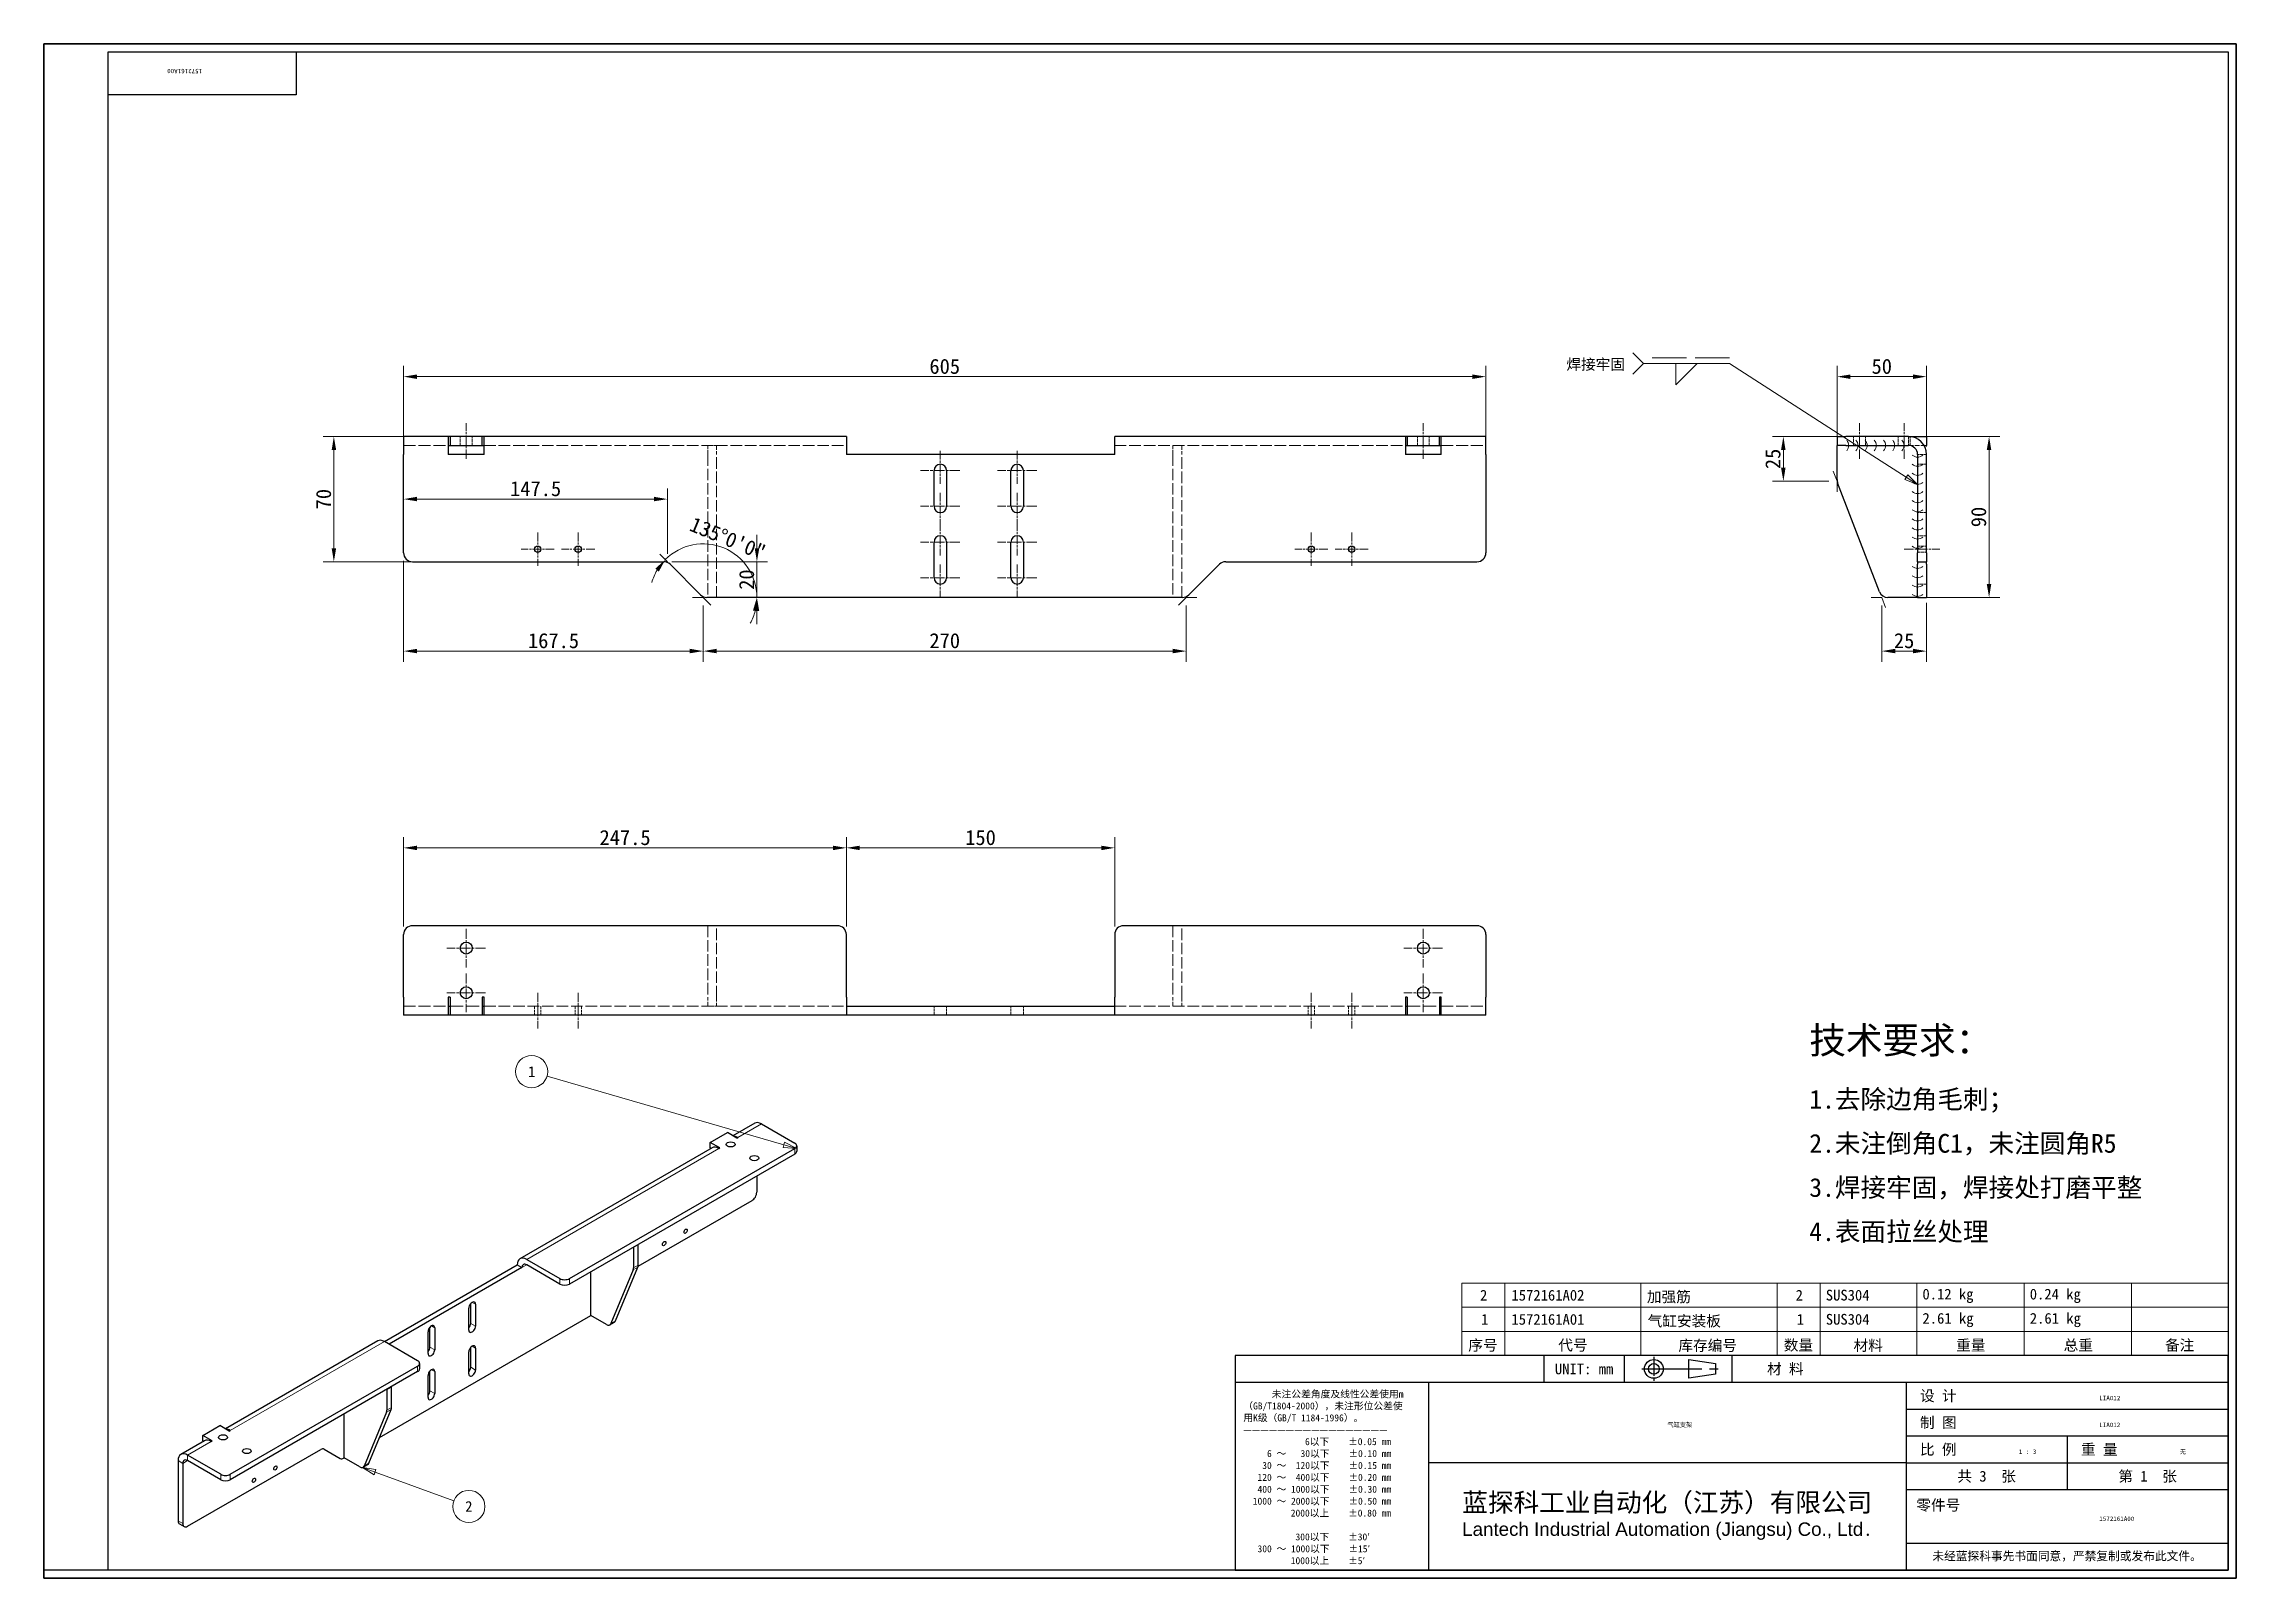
# Model space of a CAD drawing. Header units: millimetres. Extents: x 18 to 1244, y 16 to 875.
import ezdxf
from ezdxf.enums import TextEntityAlignment as Align

# ---------------------------------------------------------------- set-up
doc = ezdxf.new("R2018")
doc.units = ezdxf.units.MM
doc.header["$LTSCALE"] = 3
doc.linetypes.add('CHAIN', pattern=[0.3543, 0.2362, -0.0295, 0.0591, -0.0295])
doc.linetypes.add('DASHED', pattern=[0.2067, 0.1654, -0.0413])
for name, color, linetype, lineweight in [('1', 7, 'Continuous', 18), ('可见 (ISO)', 7, 'Continuous', 25), ('可见窄的 (ISO)', 7, 'Continuous', 18), ('图框 (ISO)', 7, 'Continuous', 35), ('标题 (ISO)', 7, 'Continuous', 25)]:
    doc.layers.add(name, color=color, linetype=linetype, lineweight=lineweight)
for name, color, linetype, lineweight, true_color in [('中心标记 (ISO)', 1, 'CHAIN', 18, 0xff0000), ('中心线 (ISO)', 1, 'CHAIN', 18, 0xff0000), ('尺寸 (ISO)', 7, 'Continuous', 18, 0x008000), ('符号 (ISO)', 7, 'Continuous', 18, 0x008000), ('隐藏 (ISO)', 5, 'DASHED', 18, 0x0000ff)]:
    doc.layers.add(name, color=color, linetype=linetype, lineweight=lineweight, true_color=true_color)
doc.styles.get("Standard").update_dxf_attribs({"font": 'simfang.ttf'})
doc.styles.add('文本样式164', font='SimSun.ttf')
doc.styles.add('最新国标', font='simfang.ttf')
doc.styles.add('注释文本 (ISO)', font='simfang.ttf')
doc.dimstyles.new('默认 (GB)', dxfattribs={"dimscale": 3, "dimtxt": 2.8, "dimasz": 2.5, "dimexe": 2, "dimexo": 1.5, "dimgap": 0.5, "dimtad": 1, "dimtoh": 1, "dimdsep": 46, "dimtxsty": '最新国标', "dimcen": 0.09, "dimdle": 10, "dimclrd": 256, "dimclre": 256, "dimclrt": 256, "dimaunit": 1, "dimadec": 3, "dimazin": 2, "dimtfac": 0.535714, "dimtdec": 3, "dimtmove": 0, "dimatfit": 3, "dimfxl": 0, "dimtolj": 1, "dimlwd": -1, "dimlwe": -1, "dimarcsym": 0})

msp = doc.modelspace()

# ---------------------------------------------------------------- texts
at = {"layer": '符号 (ISO)', "insert": (1004.889, 264.36), "char_height": 6, "width": 204.35088, "attachment_point": 4, "line_spacing_factor": 1.198184, "style": '注释文本 (ISO)'}
msp.add_mtext('\\pxsm1.41;\\fFangSong|b0|i0;{\\H15.0000;技术要求：}\\fFangSong|b0|i0;{\\H8.4000;\\P}\\fFangSong|b0|i0;{\\H10.5000;1.去除边角毛刺；\\P}\\fFangSong|b0|i0;{\\H10.5000;2.未注倒角C1，未注圆角R5\\P}\\fFangSong|b0|i0;{\\H10.5000;3.焊接牢固，焊接处打磨平整\\P}\\fFangSong|b0|i0;{\\H10.5000;4.表面拉丝处理}', dxfattribs=at)

# ---------------------------------------------------------------- blocks, each defined once
blk = doc.blocks.new('图框 最新国标')
at = {"layer": '图框 (ISO)'}
for p, q in [((6, 7), (6, 291.5)), ((6, 291.5), (414.5, 291.5)), ((414.5, 291.5), (414.5, 5.5)), ((6, 7), (6, 5.5)), ((6, 7), (6, 5.5)), ((414.5, 5.5), (6, 5.5))]:
    blk.add_line(p, q, dxfattribs=at)
at = {"layer": '图框 (ISO)', "color": 7, "linetype": 'Continuous', "lineweight": 25}
for p, q in [((18, 290), (413, 290)), ((18, 7), (18, 290)), ((18, 290), (413, 290)), ((53, 290), (53, 282)), ((413, 290), (413, 7)), ((413, 290), (413, 7)), ((53, 282), (18, 282)), ((413, 7), (6, 7)), ((413, 7), (18, 7))]:
    blk.add_line(p, q, dxfattribs=at)
at = {"layer": '图框 (ISO)', "lineweight": 30}
blk.add_attdef('零件代号', text='', height=2.5, rotation=180, dxfattribs=at).set_placement((35.5, 286), align=Align.MIDDLE_CENTER)
blk = doc.blocks.new('标题栏 最新国标')
at = {"layer": '标题 (ISO)'}
for p, q in [((381.98, -183.84), (196.98, -183.84)), ((196.98, -183.84), (196.98, -223.84)), ((254.48, -183.84), (254.48, -188.84)), ((269.48, -183.84), (269.48, -188.84)), ((281.48, -188.09), (281.48, -184.59)), ((281.48, -184.59), (286.48, -185.34)), ((286.48, -187.34), (281.48, -188.09)), ((286.48, -185.34), (286.48, -187.34)), ((289.48, -183.84), (289.48, -188.84)), ((381.98, -223.84), (381.98, -183.84)), ((383.48, -183.84), (383.48, -225.34)), ((196.98, -188.84), (381.98, -188.84)), ((232.98, -188.84), (232.98, -223.84)), ((321.98, -188.84), (321.98, -223.84)), ((321.98, -193.84), (381.98, -193.84)), ((321.98, -198.84), (381.98, -198.84)), ((351.98, -198.84), (351.98, -208.84)), ((321.98, -203.84), (232.98, -203.84)), ((321.98, -203.84), (381.98, -203.84)), ((321.98, -208.84), (381.98, -208.84)), ((321.98, -218.84), (381.98, -218.84)), ((196.98, -223.84), (381.98, -223.84)), ((383.48, -225.34), (196.98, -225.34))]:
    blk.add_line(p, q, dxfattribs=at)
at = {"layer": '标题 (ISO)', "linetype": 'CHAIN', "ltscale": 15.834605}
blk.add_line((272.73, -186.34), (286.98, -186.34), dxfattribs=at)
at = {"layer": '标题 (ISO)', "linetype": 'CHAIN', "ltscale": 5.000333}
blk.add_line((274.98, -184.09), (274.98, -188.59), dxfattribs=at)
at = {"layer": '标题 (ISO)'}
for radius in [1.75, 1]:
    blk.add_circle((274.98, -186.34), radius, dxfattribs=at)
at = {"layer": '1', "style": '文本样式164'}
for s, p in [('UNIT: mm', (261.98, -186.34)), ('材 料', (299.48, -186.34)), ('设 计', (327.98, -191.34)), ('制 图', (327.98, -196.34)), ('比 例', (327.98, -201.34)), ('重 量', (357.98, -201.34)), ('共 3  张', (336.98, -206.34)), ('第 1  张', (366.98, -206.34))]:
    blk.add_text(s, height=2, dxfattribs=at).set_placement(p, align=Align.MIDDLE_CENTER)
at = {"layer": '标题 (ISO)', "style": '注释文本 (ISO)'}
for s, insert, char_height, attachment_point, line_spacing_factor in [('\\fSimSun|b0|i0;{\\H1.3000;      未注公差角度及线性公差使用m\\P}\\fSimSun|b0|i0;{\\H1.3000;（GB/T1804-2000），未注形位公差使\\P}\\fSimSun|b0|i0;{\\H1.3000;用K级（GB/T 1184-1996）。\\P}\\fSimSun|b0|i0;{\\H1.3000;—————————————————\\P}\\fSimSun|b0|i0;{\\H1.3000;             6以下    ±0.05 mm\\P}\\fSimSun|b0|i0;{\\H1.3000;     6 ～   30以下    ±0.10 mm\\P}\\fSimSun|b0|i0;{\\H1.3000;    30 ～  120以下    ±0.15 mm\\P}\\fSimSun|b0|i0;{\\H1.3000;   120 ～  400以下    ±0.20 mm\\P}\\fSimSun|b0|i0;{\\H1.3000;   400 ～ 1000以下    ±0.30 mm\\P}\\fSimSun|b0|i0;{\\H1.3000;  1000 ～ 2000以下    ±0.50 mm\\P}\\fSimSun|b0|i0;{\\H1.3000;          2000以上    ±0.80 mm\\P}\\fSimSun|b0|i0;{\\H1.3000;\\P}\\fSimSun|b0|i0;{\\H1.3000;           300以下    ±30′\\P}\\fSimSun|b0|i0;{\\H1.3000;   300 ～ 1000以下    ±15′\\P}\\fSimSun|b0|i0;{\\H1.3000;          1000以上    ±5′}', (198.48, -206.63), 1.3, 4, 1.023913), ('\\pxsm0.94;\\fMicrosoft YaHei|b0|i0;{\\H3.5000;蓝探科工业自动化（江苏）有限公司\\P}\\fArial|b0|i0;{\\H2.5000;Lantech Industrial Automation (Jiangsu) Co., Ltd}\\fFangSong|b0|i0;{\\H2.5000;.}', (277.48, -213.84), 2, 5, 0.978695)]:
    blk.add_mtext(s, dxfattribs=dict(at, insert=insert, char_height=char_height, attachment_point=attachment_point, line_spacing_factor=line_spacing_factor))
at = {"layer": '标题 (ISO)', "attachment_point": 5, "style": '注释文本 (ISO)'}
for s, insert, char_height in [('\\fFangSong|b0|i0;零件号', (327.98, -211.84), 2), ('\\fSimSun|b0|i0;{\\H1.6000;未经蓝探科事先书面同意，严禁复制或发布此文件。}', (351.98, -221.34), 1.6)]:
    blk.add_mtext(s, dxfattribs=dict(at, insert=insert, char_height=char_height))
at = {"layer": '标题 (ISO)', "lineweight": 30, "flags": 104}
for tag, height, p in [('材料', 2, (324.48, -186.34)), ('设计人', 2, (357.98, -191.34)), ('库存编号', 3.5, (277.48, -196.34)), ('设计人', 2, (357.98, -196.34)), ('视图比例', 2, (342.98, -201.34)), ('质量\\P3;', 2, (372.98, -201.34)), ('零件代号', 3.5, (357.98, -213.84))]:
    blk.add_attdef(tag, text='', height=height, dxfattribs=at).set_placement(p, align=Align.MIDDLE_CENTER)
blk = doc.blocks.new('*D5')
at = {"layer": 'Defpoints', "color": 0, "transparency": 16777216}
for p in [(824.1, 688.4), (219.1, 644.9), (824.1, 644.9)]:
    blk.add_point(p, dxfattribs=at)
at = {"layer": '尺寸 (ISO)', "color": 116, "true_color": 0x00803f, "transparency": 16777216}
for p, q in [((219.1, 649.4), (219.1, 694.4)), ((226.6, 688.4), (816.6, 688.4)), ((824.1, 649.4), (824.1, 694.4))]:
    blk.add_line(p, q, dxfattribs=at)
for points in [[(226.6, 689.6), (226.6, 687.1), (219.1, 688.4)], [(816.6, 689.6), (816.6, 687.1), (824.1, 688.4)]]:
    blk.add_solid(points, dxfattribs=at)
at = {"layer": '尺寸 (ISO)', "transparency": 16777216, "insert": (521.6, 694.1), "char_height": 8.4, "attachment_point": 5, "style": '最新国标'}
blk.add_mtext('\\A1;605', dxfattribs=at)
blk = doc.blocks.new('*D6')
at = {"layer": 'Defpoints', "color": 0, "transparency": 16777216}
for p in [(1070.4, 688.4), (1020.4, 649.9), (1070.4, 644.9)]:
    blk.add_point(p, dxfattribs=at)
at = {"layer": '尺寸 (ISO)', "color": 116, "true_color": 0x00803f, "transparency": 16777216}
for p, q in [((1020.4, 654.4), (1020.4, 694.4)), ((1027.9, 688.4), (1062.9, 688.4)), ((1070.4, 649.4), (1070.4, 694.4))]:
    blk.add_line(p, q, dxfattribs=at)
for points in [[(1027.9, 689.6), (1027.9, 687.1), (1020.4, 688.4)], [(1062.9, 689.6), (1062.9, 687.1), (1070.4, 688.4)]]:
    blk.add_solid(points, dxfattribs=at)
at = {"layer": '尺寸 (ISO)', "transparency": 16777216, "insert": (1045.4, 694.1), "char_height": 8.4, "attachment_point": 5, "style": '最新国标'}
blk.add_mtext('\\A1;50', dxfattribs=at)
blk = doc.blocks.new('*D7')
at = {"layer": 'Defpoints', "color": 0, "transparency": 16777216}
for p in [(1060.4, 654.9), (1065.4, 564.9), (1105.4, 564.9)]:
    blk.add_point(p, dxfattribs=at)
at = {"layer": '尺寸 (ISO)', "color": 116, "true_color": 0x00803f, "transparency": 16777216}
for p, q in [((1064.9, 654.9), (1111.4, 654.9)), ((1105.4, 647.4), (1105.4, 572.4)), ((1069.9, 564.9), (1111.4, 564.9))]:
    blk.add_line(p, q, dxfattribs=at)
for points in [[(1104.1, 647.4), (1106.6, 647.4), (1105.4, 654.9)], [(1104.1, 572.4), (1106.6, 572.4), (1105.4, 564.9)]]:
    blk.add_solid(points, dxfattribs=at)
at = {"layer": '尺寸 (ISO)', "transparency": 16777216, "insert": (1099.6, 609.9), "char_height": 8.4, "attachment_point": 5, "rotation": 90, "style": '最新国标'}
blk.add_mtext('\\A1;90', dxfattribs=at)
blk = doc.blocks.new('*D8')
at = {"layer": 'Defpoints', "color": 0, "transparency": 16777216}
for p in [(1045.4, 564.9), (1070.4, 566.4), (1070.4, 534.9)]:
    blk.add_point(p, dxfattribs=at)
at = {"layer": '尺寸 (ISO)', "color": 116, "true_color": 0x00803f, "transparency": 16777216}
for p, q in [((1045.4, 560.4), (1045.4, 528.9)), ((1070.4, 561.9), (1070.4, 528.9)), ((1052.9, 534.9), (1062.9, 534.9))]:
    blk.add_line(p, q, dxfattribs=at)
for points in [[(1052.9, 536.2), (1052.9, 533.7), (1045.4, 534.9)], [(1062.9, 536.2), (1062.9, 533.7), (1070.4, 534.9)]]:
    blk.add_solid(points, dxfattribs=at)
at = {"layer": '尺寸 (ISO)', "transparency": 16777216, "insert": (1057.9, 540.7), "char_height": 8.4, "attachment_point": 5, "style": '最新国标'}
blk.add_mtext('\\A1;25', dxfattribs=at)
blk = doc.blocks.new('*D9')
at = {"layer": 'Defpoints', "color": 0, "transparency": 16777216}
for p in [(990.4, 654.9), (1025.4, 654.9), (1020.4, 629.9)]:
    blk.add_point(p, dxfattribs=at)
at = {"layer": '尺寸 (ISO)', "color": 116, "true_color": 0x00803f, "transparency": 16777216}
for p, q in [((1020.9, 654.9), (984.4, 654.9)), ((990.4, 637.4), (990.4, 647.4)), ((1015.9, 629.9), (984.4, 629.9))]:
    blk.add_line(p, q, dxfattribs=at)
for points in [[(989.1, 647.4), (991.6, 647.4), (990.4, 654.9)], [(989.1, 637.4), (991.6, 637.4), (990.4, 629.9)]]:
    blk.add_solid(points, dxfattribs=at)
at = {"layer": '尺寸 (ISO)', "transparency": 16777216, "insert": (984.6, 642.4), "char_height": 8.4, "attachment_point": 5, "rotation": 90, "style": '最新国标'}
blk.add_mtext('\\A1;25', dxfattribs=at)
blk = doc.blocks.new('Caterpillar1')
at = {"layer": '符号 (ISO)'}
for centre in [(340.81, 216.63), (342.53, 216.63), (344.24, 216.63), (345.96, 216.63), (347.67, 216.63), (349.39, 216.63), (351.11, 216.63)]:
    blk.add_arc(centre, 1.5, 318.1897, 41.8103, dxfattribs=at)
blk = doc.blocks.new('Caterpillar2')
at = {"layer": '符号 (ISO)'}
for centre in [(355.13, 215.96), (355.13, 214.26), (355.13, 212.56), (355.13, 210.87), (355.13, 209.17), (355.13, 207.47), (355.13, 205.77), (355.13, 204.08), (355.13, 202.38), (355.13, 200.68), (355.13, 198.98)]:
    blk.add_arc(centre, 1.5, 228.1897, 311.8103, dxfattribs=at)
blk = doc.blocks.new('Caterpillar3')
at = {"layer": '符号 (ISO)'}
for centre in [(355.13, 195.22), (355.13, 193.47), (355.13, 191.73), (355.13, 189.99)]:
    blk.add_arc(centre, 1.5, 228.1897, 311.8103, dxfattribs=at)
blk = doc.blocks.new('*D13')
at = {"layer": 'Defpoints', "color": 0, "transparency": 16777216}
for p in [(466.6, 424.9), (219.1, 376.4), (466.6, 376.4)]:
    blk.add_point(p, dxfattribs=at)
at = {"layer": '尺寸 (ISO)', "color": 116, "true_color": 0x00803f, "transparency": 16777216}
for p, q in [((219.1, 380.9), (219.1, 430.9)), ((466.6, 380.9), (466.6, 430.9)), ((226.6, 424.9), (459.1, 424.9))]:
    blk.add_line(p, q, dxfattribs=at)
for points in [[(226.6, 426.1), (226.6, 423.6), (219.1, 424.9)], [(459.1, 426.1), (459.1, 423.6), (466.6, 424.9)]]:
    blk.add_solid(points, dxfattribs=at)
at = {"layer": '尺寸 (ISO)', "transparency": 16777216, "insert": (342.9, 430.6), "char_height": 8.4, "attachment_point": 5, "style": '最新国标'}
blk.add_mtext('\\A1;247.5', dxfattribs=at)
blk = doc.blocks.new('*D14')
at = {"layer": 'Defpoints', "color": 0, "transparency": 16777216}
for p in [(466.6, 424.9), (466.6, 376.4), (616.6, 376.4)]:
    blk.add_point(p, dxfattribs=at)
at = {"layer": '尺寸 (ISO)', "color": 116, "true_color": 0x00803f, "transparency": 16777216}
for p, q in [((466.6, 380.9), (466.6, 430.9)), ((616.6, 380.9), (616.6, 430.9)), ((609.1, 424.9), (474.1, 424.9))]:
    blk.add_line(p, q, dxfattribs=at)
for points in [[(474.1, 426.1), (474.1, 423.6), (466.6, 424.9)], [(609.1, 426.1), (609.1, 423.6), (616.6, 424.9)]]:
    blk.add_solid(points, dxfattribs=at)
at = {"layer": '尺寸 (ISO)', "transparency": 16777216, "insert": (541.6, 430.6), "char_height": 8.4, "attachment_point": 5, "style": '最新国标'}
blk.add_mtext('\\A1;150', dxfattribs=at)
blk = doc.blocks.new('*D15')
at = {"layer": 'Defpoints', "color": 0, "transparency": 16777216}
for p in [(180.1, 654.9), (264.1, 654.9), (366.6, 584.9)]:
    blk.add_point(p, dxfattribs=at)
at = {"layer": '尺寸 (ISO)', "color": 116, "true_color": 0x00803f, "transparency": 16777216}
for p, q in [((259.6, 654.9), (174.1, 654.9)), ((180.1, 592.4), (180.1, 647.4)), ((362.1, 584.9), (174.1, 584.9))]:
    blk.add_line(p, q, dxfattribs=at)
for points in [[(178.9, 647.4), (181.4, 647.4), (180.1, 654.9)], [(178.9, 592.4), (181.4, 592.4), (180.1, 584.9)]]:
    blk.add_solid(points, dxfattribs=at)
at = {"layer": '尺寸 (ISO)', "transparency": 16777216, "insert": (174.4, 619.9), "char_height": 8.4, "attachment_point": 5, "rotation": 90, "style": '最新国标'}
blk.add_mtext('\\A1;70', dxfattribs=at)
blk = doc.blocks.new('*D16')
at = {"layer": 'Defpoints', "color": 0, "transparency": 16777216}
for p in [(219.1, 619.9), (219.1, 589.9), (366.6, 584.9)]:
    blk.add_point(p, dxfattribs=at)
at = {"layer": '尺寸 (ISO)', "color": 116, "true_color": 0x00803f, "transparency": 16777216}
for p, q in [((366.6, 589.4), (366.6, 625.9)), ((359.1, 619.9), (226.6, 619.9))]:
    blk.add_line(p, q, dxfattribs=at)
for points in [[(226.6, 621.2), (226.6, 618.7), (219.1, 619.9)], [(359.1, 621.2), (359.1, 618.7), (366.6, 619.9)]]:
    blk.add_solid(points, dxfattribs=at)
at = {"layer": '尺寸 (ISO)', "transparency": 16777216, "insert": (292.9, 625.7), "char_height": 8.4, "attachment_point": 5, "style": '最新国标'}
blk.add_mtext('\\A1;147.5', dxfattribs=at)
blk = doc.blocks.new('*D17')
at = {"layer": 'Defpoints', "color": 0, "transparency": 16777216}
for p in [(364.5, 584.9), (416.6, 584.9), (386.6, 564.9)]:
    blk.add_point(p, dxfattribs=at)
at = {"layer": '尺寸 (ISO)', "color": 116, "true_color": 0x00803f, "transparency": 16777216}
for p, q in [((416.6, 592.4), (416.6, 599.9)), ((369, 584.9), (422.6, 584.9)), ((416.6, 584.9), (416.6, 577.4)), ((416.6, 572.4), (416.6, 577.4)), ((391.1, 564.9), (422.6, 564.9)), ((416.6, 564.9), (416.6, 572.4)), ((416.6, 557.4), (416.6, 549.9))]:
    blk.add_line(p, q, dxfattribs=at)
for points in [[(415.4, 592.4), (417.9, 592.4), (416.6, 584.9)], [(415.4, 557.4), (417.9, 557.4), (416.6, 564.9)]]:
    blk.add_solid(points, dxfattribs=at)
at = {"layer": '尺寸 (ISO)', "transparency": 16777216, "insert": (410.9, 574.9), "char_height": 8.4, "attachment_point": 5, "rotation": 90, "style": '最新国标'}
blk.add_mtext('\\A1;20', dxfattribs=at)
blk = doc.blocks.new('*D18')
at = {"layer": 'Defpoints', "color": 0, "transparency": 16777216}
for p in [(368.1, 583.4), (407.8, 586.1), (386.6, 564.9), (654.5, 564.9)]:
    blk.add_point(p, dxfattribs=at)
at = {"layer": '尺寸 (ISO)', "color": 116, "true_color": 0x00803f, "transparency": 16777216}
for start, end in [(0, 135), (149.3615, 163.723), (331.277, 345.6385)]:
    blk.add_arc((386.6, 564.9), 30, start, end, dxfattribs=at)
for points in [[(359.8, 581), (361.8, 579.4), (365.4, 586.1)], [(414.4, 557.6), (416.9, 557.3), (416.6, 564.9)]]:
    blk.add_solid(points, dxfattribs=at)
at = {"layer": '尺寸 (ISO)', "transparency": 16777216, "insert": (400.3, 597.9), "char_height": 8.4, "attachment_point": 5, "rotation": 337.5, "style": '最新国标'}
blk.add_mtext('\\A1;135°0\'0"', dxfattribs=at)
blk = doc.blocks.new('*D19')
at = {"layer": 'Defpoints', "color": 0, "transparency": 16777216}
for p in [(386.6, 564.9), (656.6, 564.9), (656.6, 534.9)]:
    blk.add_point(p, dxfattribs=at)
at = {"layer": '尺寸 (ISO)', "color": 116, "true_color": 0x00803f, "transparency": 16777216}
for p, q in [((386.6, 560.4), (386.6, 528.9)), ((656.6, 560.4), (656.6, 528.9)), ((394.1, 534.9), (649.1, 534.9))]:
    blk.add_line(p, q, dxfattribs=at)
for points in [[(394.1, 536.2), (394.1, 533.7), (386.6, 534.9)], [(649.1, 536.2), (649.1, 533.7), (656.6, 534.9)]]:
    blk.add_solid(points, dxfattribs=at)
at = {"layer": '尺寸 (ISO)', "transparency": 16777216, "insert": (521.6, 540.7), "char_height": 8.4, "attachment_point": 5, "style": '最新国标'}
blk.add_mtext('\\A1;270', dxfattribs=at)
blk = doc.blocks.new('*D20')
at = {"layer": 'Defpoints', "color": 0, "transparency": 16777216}
for p in [(219.1, 589.9), (386.6, 564.9), (219.1, 534.9)]:
    blk.add_point(p, dxfattribs=at)
at = {"layer": '尺寸 (ISO)', "color": 116, "true_color": 0x00803f, "transparency": 16777216}
for p, q in [((219.1, 585.4), (219.1, 528.9)), ((386.6, 560.4), (386.6, 528.9)), ((379.1, 534.9), (226.6, 534.9))]:
    blk.add_line(p, q, dxfattribs=at)
for points in [[(226.6, 536.2), (226.6, 533.7), (219.1, 534.9)], [(379.1, 536.2), (379.1, 533.7), (386.6, 534.9)]]:
    blk.add_solid(points, dxfattribs=at)
at = {"layer": '尺寸 (ISO)', "transparency": 16777216, "insert": (302.9, 540.7), "char_height": 8.4, "attachment_point": 5, "style": '最新国标'}
blk.add_mtext('\\A1;167.5', dxfattribs=at)
blk = doc.blocks.new('引出序号1')
at = {"layer": '符号 (ISO)'}
for p, q in [((143.88, 86.28), (99.76, 99.09)), ((144.01, 86.76), (143.74, 85.8)), ((143.74, 85.8), (146.28, 85.59)), ((143.88, 86.28), (146.28, 85.59)), ((146.28, 85.59), (144.01, 86.76))]:
    blk.add_line(p, q, dxfattribs=at)
at = {"layer": '符号 (ISO)', "flags": 128}
blk.add_lwpolyline([(143.74, 85.8), (146.28, 85.59), (144.01, 86.76), (143.74, 85.8)], dxfattribs=at)
at = {"layer": '符号 (ISO)'}
blk.add_circle((96.89, 99.92), 3, dxfattribs=at)
blk.add_solid([(143.74, 85.8), (146.28, 85.59), (144.01, 86.76), (143.74, 85.8)], dxfattribs=at)
at = {"layer": '符号 (ISO)', "insert": (96.89, 99.92), "char_height": 2, "attachment_point": 5, "style": '注释文本 (ISO)'}
blk.add_mtext('1', dxfattribs=at)
blk = doc.blocks.new('引出序号2')
at = {"layer": '符号 (ISO)'}
for p, q in [((67.72, 25.26), (65.37, 26.12)), ((67.89, 25.73), (65.37, 26.12)), ((65.37, 26.12), (67.55, 24.79)), ((67.55, 24.79), (67.89, 25.73)), ((67.72, 25.26), (82.37, 19.9))]:
    blk.add_line(p, q, dxfattribs=at)
at = {"layer": '符号 (ISO)', "flags": 128}
blk.add_lwpolyline([(67.89, 25.73), (65.37, 26.12), (67.55, 24.79), (67.89, 25.73)], dxfattribs=at)
at = {"layer": '符号 (ISO)'}
blk.add_circle((85.19, 18.87), 3, dxfattribs=at)
blk.add_solid([(67.89, 25.73), (65.37, 26.12), (67.55, 24.79), (67.89, 25.73)], dxfattribs=at)
at = {"layer": '符号 (ISO)', "insert": (85.19, 18.87), "char_height": 2, "attachment_point": 5, "style": '注释文本 (ISO)'}
blk.add_mtext('2', dxfattribs=at)
blk = doc.blocks.new('明细栏')
at = {"layer": '符号 (ISO)'}
for p, q in [((413, 60.51), (270.2, 60.51)), ((270.2, 60.51), (270.2, 51.5)), ((278.2, 60.51), (278.2, 51.5)), ((303.6, 60.51), (303.6, 51.5)), ((329, 60.51), (329, 51.5)), ((337, 60.51), (337, 51.5)), ((355, 60.51), (355, 51.5)), ((375, 60.51), (375, 51.5)), ((395, 60.51), (395, 51.5)), ((413, 60.51), (413, 51.5)), ((413, 56), (270.2, 56)), ((413, 51.5), (270.2, 51.5)), ((270.2, 47), (270.2, 51.5)), ((278.2, 47), (278.2, 51.5)), ((303.6, 47), (303.6, 51.5)), ((329, 47), (329, 51.5)), ((337, 47), (337, 51.5)), ((355, 47), (355, 51.5)), ((375, 47), (375, 51.5)), ((395, 47), (395, 51.5)), ((413, 47), (413, 51.5)), ((413, 47), (270.2, 47))]:
    blk.add_line(p, q, dxfattribs=at)
at = {"layer": '符号 (ISO)', "char_height": 2, "attachment_point": 7, "style": '注释文本 (ISO)'}
for s, insert in [('2', (273.61, 57.24)), ('1572161A02', (279.46, 57.21)), ('加强筋', (304.7, 56.72)), ('2', (332.41, 57.24)), ('SUS304', (338.03, 57.22)), ('0.12 kg', (356.04, 56.79)), ('0.24 kg', (376.04, 56.79)), ('1', (273.81, 52.74)), ('1572161A01', (279.46, 52.71)), ('气缸安装板', (304.85, 52.2)), ('1', (332.61, 52.74)), ('SUS304', (338.03, 52.72)), ('2.61 kg', (356.05, 52.28)), ('2.61 kg', (376.05, 52.28)), ('序号', (271.42, 47.7)), ('代号', (288.19, 47.72)), ('库存编号', (310.58, 47.65)), ('数量', (330.21, 47.71)), ('材料', (343.21, 47.67)), ('重量', (362.33, 47.77)), ('总重', (382.36, 47.74)), ('备注', (401.25, 47.72))]:
    blk.add_mtext(s, dxfattribs=dict(at, insert=insert))
blk = doc.blocks.new('焊接符号标识符1')
at = {"layer": '符号 (ISO)'}
for p, q in [((304.07, 231.93), (302.07, 233.93)), ((304.07, 231.93), (302.07, 229.93)), ((320.07, 231.93), (304.07, 231.93)), ((310.07, 231.93), (314.07, 231.93)), ((314.07, 231.93), (310.07, 227.93)), ((310.07, 227.93), (310.07, 231.93)), ((344.2, 216.4), (320.07, 231.93)), ((353.03, 210.72), (344.4, 216.27)), ((353.3, 211.14), (352.76, 210.3)), ((352.76, 210.3), (355.13, 209.37)), ((353.03, 210.72), (355.13, 209.37)), ((355.13, 209.37), (353.3, 211.14))]:
    blk.add_line(p, q, dxfattribs=at)
at = {"layer": '符号 (ISO)', "linetype": 'DASHED', "ltscale": 12.901145}
blk.add_line((320.07, 232.98), (304.07, 232.98), dxfattribs=at)
at = {"layer": '符号 (ISO)', "flags": 128}
blk.add_lwpolyline([(352.76, 210.3), (355.13, 209.37), (353.3, 211.14), (352.76, 210.3)], dxfattribs=at)
at = {"layer": '符号 (ISO)'}
blk.add_solid([(352.76, 210.3), (355.13, 209.37), (353.3, 211.14), (352.76, 210.3)], dxfattribs=at)
at = {"layer": '符号 (ISO)', "insert": (289.71, 230.53), "char_height": 2, "attachment_point": 7, "style": '注释文本 (ISO)'}
blk.add_mtext('焊接牢固', dxfattribs=at)

# ---------------------------------------------------------------- dimensions: what is measured, and where the dimension line sits
at = {"layer": '尺寸 (ISO)', "color": 116, "true_color": 0x00803f}
for base, p1, p2, override, picture, middle in [((824.106, 688.366), (219.106, 644.902), (824.106, 644.902), {"dimgap": 0.5, "dimtoh": 0, "dimdec": 2, "dimtol": 0, "dimlim": 0, "dimtp": 0, "dimtm": 0, "dimtdec": 3, "dimtofl": 0, "dimatfit": 1}, '*D5', (521.606, 688.366)), ((1070.392, 688.366), (1020.392, 649.902), (1070.392, 644.902), {"dimgap": 0.5, "dimtoh": 0, "dimdec": 2, "dimtol": 0, "dimlim": 0, "dimtp": 0, "dimtm": 0, "dimtdec": 3, "dimtofl": 0, "dimatfit": 1}, '*D6', (1045.392, 688.366)), ((219.106, 619.902), (366.606, 584.902), (219.106, 589.902), {"dimgap": 0.5, "dimtoh": 0, "dimdec": 2, "dimse2": 1, "dimtol": 0, "dimlim": 0, "dimtp": 0, "dimtm": 0, "dimtdec": 3, "dimtofl": 0, "dimatfit": 1}, '*D16', (292.856, 619.902)), ((219.106, 534.902), (386.606, 564.902), (219.106, 589.902), {"dimgap": 0.5, "dimtoh": 0, "dimdec": 2, "dimtol": 0, "dimlim": 0, "dimtp": 0, "dimtm": 0, "dimtdec": 3, "dimtofl": 0, "dimatfit": 1}, '*D20', (302.856, 534.902))]:
    dim = msp.add_linear_dim(base=base, p1=p1, p2=p2, dimstyle='默认 (GB)', override=override, dxfattribs=at)
    dim.commit()
    dim.dimension.update_dxf_attribs({"geometry": picture, "text_midpoint": middle, "dimtype": 160})
for base, p1, p2, angle, override, picture, middle in [((180.106, 654.902), (366.606, 584.902), (264.106, 654.902), 90, {"dimgap": 0.5, "dimtoh": 0, "dimdec": 2, "dimtol": 0, "dimlim": 0, "dimtp": 0, "dimtm": 0, "dimtdec": 3, "dimtofl": 0, "dimatfit": 1}, '*D15', (180.106, 619.902)), ((990.392, 654.902), (1020.392, 629.902), (1025.392, 654.902), 90, {"dimgap": 0.5, "dimtoh": 0, "dimdec": 2, "dimtol": 0, "dimlim": 0, "dimtp": 0, "dimtm": 0, "dimtdec": 3, "dimtofl": 0, "dimatfit": 1}, '*D9', (990.392, 642.402)), ((1105.395, 564.902), (1060.392, 654.902), (1065.392, 564.902), 90, {"dimgap": 0.5, "dimtoh": 0, "dimdec": 2, "dimtol": 0, "dimlim": 0, "dimtp": 0, "dimtm": 0, "dimtdec": 3, "dimtofl": 0, "dimatfit": 1}, '*D7', (1105.395, 609.902)), ((416.606, 584.902), (386.606, 564.902), (364.535, 584.902), 270, {"dimgap": 0.5, "dimtoh": 0, "dimdec": 2, "dimtol": 0, "dimlim": 0, "dimtp": 0, "dimtm": 0, "dimtdec": 3, "dimtofl": 0}, '*D17', (416.606, 574.902)), ((656.606, 534.902), (386.606, 564.902), (656.606, 564.902), 180, {"dimgap": 0.5, "dimtoh": 0, "dimdec": 2, "dimtol": 0, "dimlim": 0, "dimtp": 0, "dimtm": 0, "dimtdec": 3, "dimtofl": 0, "dimatfit": 1}, '*D19', (521.606, 534.902)), ((1070.392, 534.902), (1045.392, 564.902), (1070.392, 566.367), 180, {"dimgap": 0.5, "dimtoh": 0, "dimdec": 2, "dimtol": 0, "dimlim": 0, "dimtp": 0, "dimtm": 0, "dimtdec": 3, "dimtofl": 0, "dimatfit": 1}, '*D8', (1057.892, 534.902)), ((466.606, 424.854), (219.106, 376.354), (466.606, 376.354), 180, {"dimgap": 0.5, "dimtoh": 0, "dimdec": 2, "dimtol": 0, "dimlim": 0, "dimtp": 0, "dimtm": 0, "dimtdec": 3, "dimtofl": 0, "dimatfit": 1}, '*D13', (342.856, 424.854)), ((466.606, 424.854), (616.606, 376.354), (466.606, 376.354), 180, {"dimgap": 0.5, "dimtoh": 0, "dimdec": 2, "dimtol": 0, "dimlim": 0, "dimtp": 0, "dimtm": 0, "dimtdec": 3, "dimtofl": 0, "dimatfit": 1}, '*D14', (541.606, 424.854))]:
    dim = msp.add_linear_dim(base=base, p1=p1, p2=p2, angle=angle, dimstyle='默认 (GB)', override=override, dxfattribs=at)
    dim.commit()
    dim.dimension.update_dxf_attribs({"geometry": picture, "text_midpoint": middle, "dimtype": 160})
dim = msp.add_angular_dim_3p(base=(407.819, 586.115), center=(386.606, 564.902), p1=(654.535, 564.902), p2=(368.07, 583.438), dimstyle='默认 (GB)', override={"dimgap": 0.5, "dimtoh": 0, "dimse1": 1, "dimse2": 1, "dimtol": 0, "dimlim": 0, "dimtp": 0, "dimtm": 0, "dimtdec": 0}, dxfattribs=at)
dim.commit()
dim.dimension.update_dxf_attribs({"geometry": '*D18', "text_midpoint": (398.087, 592.619), "dimtype": 165})

# ---------------------------------------------------------------- linework, layer by layer
at = {"layer": '中心标记 (ISO)', "ltscale": 6.852346}
for p, q in [((519.106, 646.902), (519.106, 628.402)), ((562.106, 646.902), (562.106, 628.402)), ((519.106, 623.402), (519.106, 604.902)), ((562.106, 623.402), (562.106, 604.902)), ((294.106, 601.152), (294.106, 582.652)), ((316.706, 601.152), (316.706, 582.652)), ((519.106, 606.902), (519.106, 588.402)), ((562.106, 606.902), (562.106, 588.402)), ((726.506, 601.152), (726.506, 582.652)), ((749.106, 601.152), (749.106, 582.652)), ((303.356, 591.902), (284.856, 591.902)), ((325.956, 591.902), (307.456, 591.902)), ((735.756, 591.902), (717.256, 591.902)), ((758.356, 591.902), (739.856, 591.902)), ((519.106, 583.402), (519.106, 564.902)), ((562.106, 583.402), (562.106, 564.902))]:
    msp.add_line(p, q, dxfattribs=at)
at = {"layer": '中心标记 (ISO)', "ltscale": 8.148754}
for p, q in [((530.106, 635.902), (508.106, 635.902)), ((573.106, 635.902), (551.106, 635.902)), ((530.106, 615.902), (508.106, 615.902)), ((573.106, 615.902), (551.106, 615.902)), ((530.106, 595.902), (508.106, 595.902)), ((573.106, 595.902), (551.106, 595.902)), ((530.106, 575.902), (508.106, 575.902)), ((573.106, 575.902), (551.106, 575.902))]:
    msp.add_line(p, q, dxfattribs=at)
at = {"layer": '中心标记 (ISO)', "ltscale": 8.018003}
for p, q in [((264.93, 368.854), (243.283, 368.854)), ((254.106, 379.678), (254.106, 358.031)), ((799.93, 368.854), (778.283, 368.854)), ((789.106, 379.678), (789.106, 358.031)), ((264.93, 343.854), (243.283, 343.854)), ((254.106, 354.678), (254.106, 333.031)), ((799.93, 343.854), (778.283, 343.854)), ((789.106, 354.678), (789.106, 333.031))]:
    msp.add_line(p, q, dxfattribs=at)
at = {"layer": '中心线 (ISO)', "ltscale": 7.407949}
for p, q in [((254.106, 642.402), (254.106, 662.402)), ((789.106, 642.402), (789.106, 662.402)), ((1032.892, 642.402), (1032.892, 662.402)), ((1057.892, 642.402), (1057.892, 662.402)), ((1057.892, 591.902), (1077.892, 591.902)), ((294.106, 343.854), (294.106, 323.854)), ((316.706, 343.854), (316.706, 323.854)), ((726.506, 343.854), (726.506, 323.854)), ((749.106, 343.854), (749.106, 323.854))]:
    msp.add_line(p, q, dxfattribs=at)
at = {"layer": '可见 (ISO)'}
for p, q in [((244.106, 654.902), (219.106, 654.902)), ((219.106, 654.902), (219.106, 644.902)), ((245.106, 654.902), (244.106, 654.902)), ((244.106, 654.902), (244.106, 644.902)), ((244.106, 649.902), (245.106, 649.902)), ((245.106, 654.902), (245.106, 649.902)), ((263.106, 654.902), (245.106, 654.902)), ((245.106, 649.902), (263.106, 649.902)), ((263.106, 649.902), (263.106, 654.902)), ((264.106, 654.902), (263.106, 654.902)), ((263.106, 649.902), (264.106, 649.902)), ((264.106, 644.902), (264.106, 654.902)), ((466.606, 654.902), (264.106, 654.902)), ((466.606, 654.902), (466.606, 644.902)), ((779.106, 654.902), (616.606, 654.902)), ((616.606, 644.902), (616.606, 654.902)), ((780.106, 654.902), (779.106, 654.902)), ((779.106, 654.902), (779.106, 644.902)), ((779.106, 649.902), (780.106, 649.902)), ((780.106, 654.902), (780.106, 649.902)), ((798.106, 654.902), (780.106, 654.902)), ((780.106, 649.902), (798.106, 649.902)), ((798.106, 649.902), (798.106, 654.902)), ((799.106, 654.902), (798.106, 654.902)), ((798.106, 649.902), (799.106, 649.902)), ((799.106, 644.902), (799.106, 654.902)), ((824.106, 654.902), (799.106, 654.902)), ((824.106, 644.902), (824.106, 654.902)), ((1020.392, 654.902), (1020.392, 649.902)), ((1020.392, 654.902), (1025.392, 654.902)), ((1025.392, 649.902), (1020.392, 649.902)), ((1020.392, 630.831), (1020.392, 649.902)), ((1060.392, 654.902), (1025.392, 654.902)), ((1025.392, 649.902), (1060.392, 649.902)), ((1060.392, 654.902), (1070.392, 654.902)), ((1069.053, 649.902), (1070.392, 649.902)), ((1070.392, 654.902), (1070.392, 649.902)), ((219.106, 589.902), (219.106, 644.902)), ((264.106, 644.902), (244.106, 644.902)), ((616.606, 644.902), (466.606, 644.902)), ((799.106, 644.902), (779.106, 644.902)), ((824.106, 644.902), (824.106, 589.902)), ((1065.392, 644.902), (1065.392, 589.902)), ((1070.392, 589.902), (1070.392, 644.902)), ((515.606, 615.902), (515.606, 635.902)), ((522.606, 635.902), (522.606, 615.902)), ((558.606, 615.902), (558.606, 635.902)), ((565.606, 635.902), (565.606, 615.902)), ((1044.16, 568.107), (1020.726, 629.036)), ((515.606, 575.902), (515.606, 595.902)), ((522.606, 595.902), (522.606, 575.902)), ((558.606, 575.902), (558.606, 595.902)), ((565.606, 595.902), (565.606, 575.902)), ((1065.392, 584.902), (1065.392, 589.902)), ((1070.392, 589.902), (1070.392, 584.902)), ((224.106, 584.902), (364.535, 584.902)), ((368.07, 583.438), (385.142, 566.367)), ((658.07, 566.367), (675.142, 583.438)), ((678.677, 584.902), (819.106, 584.902)), ((1065.392, 584.902), (1065.392, 583.438)), ((1065.392, 584.902), (1070.392, 584.902)), ((1065.392, 566.367), (1065.392, 583.438)), ((1070.392, 583.438), (1070.392, 584.902)), ((1070.392, 583.438), (1070.392, 566.367)), ((654.535, 564.902), (388.677, 564.902)), ((1065.392, 564.902), (1048.826, 564.902)), ((1065.392, 564.902), (1065.392, 566.367)), ((1065.392, 564.902), (1070.392, 564.902)), ((1070.392, 566.367), (1070.392, 564.902)), ((461.606, 381.354), (224.106, 381.354)), ((819.106, 381.354), (621.606, 381.354)), ((219.106, 341.354), (219.106, 376.354)), ((466.606, 341.354), (466.606, 376.354)), ((616.606, 376.354), (616.606, 341.354)), ((824.106, 376.354), (824.106, 341.354)), ((219.106, 341.354), (219.106, 331.354)), ((244.106, 331.354), (219.106, 331.354)), ((245.106, 341.354), (244.106, 341.354)), ((244.106, 341.354), (244.106, 331.354)), ((244.106, 336.354), (245.106, 336.354)), ((245.106, 331.354), (244.106, 331.354)), ((245.106, 341.354), (245.106, 331.354)), ((263.106, 331.354), (245.106, 331.354)), ((263.106, 341.354), (263.106, 331.354)), ((264.106, 341.354), (263.106, 341.354)), ((263.106, 336.354), (264.106, 336.354)), ((264.106, 331.354), (263.106, 331.354)), ((264.106, 331.354), (264.106, 341.354)), ((466.606, 331.354), (264.106, 331.354)), ((466.606, 341.354), (466.606, 331.354)), ((466.606, 336.354), (616.606, 336.354)), ((616.606, 331.354), (466.606, 331.354)), ((616.606, 331.354), (616.606, 341.354)), ((779.106, 331.354), (616.606, 331.354)), ((780.106, 341.354), (779.106, 341.354)), ((779.106, 341.354), (779.106, 331.354)), ((779.106, 336.354), (780.106, 336.354)), ((780.106, 331.354), (779.106, 331.354)), ((780.106, 341.354), (780.106, 331.354)), ((798.106, 331.354), (780.106, 331.354)), ((798.106, 341.354), (798.106, 331.354)), ((799.106, 341.354), (798.106, 341.354)), ((798.106, 336.354), (799.106, 336.354)), ((799.106, 331.354), (798.106, 331.354)), ((799.106, 331.354), (799.106, 341.354)), ((824.106, 331.354), (799.106, 331.354)), ((824.106, 331.354), (824.106, 341.354)), ((415.418, 270.905), (403.183, 263.841)), ((419.168, 270.534), (437.73, 259.817)), ((390.531, 260.124), (400.077, 265.635)), ((390.531, 257.062), (390.531, 260.124)), ((395.834, 257.062), (390.531, 260.124)), ((405.38, 262.573), (400.077, 265.635)), ((405.38, 262.573), (405.91, 262.879)), ((438.828, 258.286), (438.828, 255.225)), ((391.554, 257.127), (284.162, 195.124)), ((311.777, 184.036), (437.73, 256.756)), ((437.73, 253.694), (311.777, 180.974)), ((390.986, 256.799), (390.531, 257.062)), ((395.304, 256.756), (395.834, 257.062)), ((416.517, 241.446), (416.517, 232.261)), ((350.168, 190.892), (413.865, 227.668)), ((347.574, 201.642), (350.226, 203.173)), ((347.574, 201.642), (347.574, 189.963)), ((350.226, 191.494), (350.226, 203.173)), ((208.362, 148.825), (282.608, 191.691)), ((285.26, 190.16), (211.014, 147.294)), ((282.608, 191.691), (285.26, 190.16)), ((287.912, 194.753), (306.473, 184.036)), ((306.473, 180.974), (287.912, 191.691)), ((323.709, 163.369), (323.709, 187.864)), ((347.397, 188.966), (334.969, 158.83)), ((337.621, 160.361), (350.049, 190.497)), ((205.711, 95.242), (323.709, 163.369)), ((255.562, 155.255), (255.562, 167.502)), ((256.622, 158.929), (256.622, 170.051)), ((259.274, 169.646), (259.274, 157.398)), ((332.495, 158.296), (323.709, 163.369)), ((334.37, 158.111), (337.021, 159.642)), ((204.612, 149.196), (119.457, 100.032)), ((226.924, 138.108), (208.362, 148.825)), ((232.757, 142.089), (232.757, 154.336)), ((233.818, 145.763), (233.818, 156.885)), ((236.47, 156.48), (236.47, 144.232)), ((122.184, 74.575), (226.924, 135.047)), ((228.022, 136.577), (228.022, 133.516)), ((255.562, 130.76), (255.562, 143.007)), ((256.622, 134.434), (256.622, 145.556)), ((259.274, 145.151), (259.274, 132.903)), ((226.924, 131.985), (122.184, 71.513)), ((209.688, 122.034), (212.34, 123.565)), ((212.34, 111.886), (212.34, 123.565)), ((232.757, 117.594), (232.757, 129.841)), ((233.818, 121.268), (233.818, 132.39)), ((236.47, 131.985), (236.47, 119.737)), ((199.735, 80.753), (212.163, 110.889)), ((209.688, 122.034), (209.688, 110.355)), ((106.804, 96.314), (116.35, 101.825)), ((121.653, 98.763), (116.35, 101.825)), ((121.653, 98.763), (122.184, 99.07)), ((185.823, 83.76), (185.823, 108.255)), ((209.511, 109.358), (197.084, 79.222)), ((107.827, 93.317), (94.569, 85.663)), ((98.319, 45.487), (172.792, 88.484)), ((106.804, 93.252), (106.804, 96.314)), ((112.107, 93.252), (106.804, 96.314)), ((107.259, 92.989), (106.804, 93.252)), ((111.577, 92.946), (112.107, 93.252)), ((174.667, 88.67), (183.721, 83.443)), ((93.015, 82.229), (93.015, 48.549)), ((95.667, 80.698), (95.667, 47.018)), ((116.88, 74.575), (98.319, 85.291)), ((116.88, 71.513), (98.319, 82.229)), ((185.596, 83.629), (185.823, 83.76)), ((194.609, 78.688), (185.823, 83.76)), ((196.484, 78.502), (199.135, 80.033)), ((93.792, 46.832), (96.444, 45.301))]:
    msp.add_line(p, q, dxfattribs=at)
for centre, radius in [((294.106, 591.902), 1.75), ((316.706, 591.902), 1.75), ((726.506, 591.902), 1.75), ((749.106, 591.902), 1.75), ((254.106, 368.854), 3.324), ((789.106, 368.854), 3.324), ((254.106, 343.854), 3.324), ((789.106, 343.854), 3.324)]:
    msp.add_circle(centre, radius, dxfattribs=at)
for centre, radius, start, end in [((1060.392, 644.902), 10, 0, 90), ((1060.392, 644.902), 5, 0, 90), ((519.106, 635.902), 3.5, 0, 180), ((562.106, 635.902), 3.5, 0, 180), ((1025.392, 630.831), 5, 180, 201.037511), ((519.106, 615.902), 3.5, 180, 0), ((562.106, 615.902), 3.5, 180, 0), ((224.106, 589.902), 5, 180, 270), ((519.106, 595.902), 3.5, 0, 180), ((562.106, 595.902), 3.5, 0, 180), ((819.106, 589.902), 5, 270, 0), ((364.535, 579.902), 5, 45, 90), ((678.677, 579.902), 5, 90, 135), ((388.677, 569.902), 5, 225, 270), ((519.106, 575.902), 3.5, 180, 0), ((562.106, 575.902), 3.5, 180, 0), ((654.535, 569.902), 5, 270, 315), ((1048.826, 569.902), 5, 201.037511, 270), ((224.106, 376.354), 5, 90, 180), ((461.606, 376.354), 5, 0, 90), ((621.606, 376.354), 5, 90, 180), ((819.106, 376.354), 5, 0, 90)]:
    msp.add_arc(centre, radius, start, end, dxfattribs=at)
for centre, major_axis, start_param, end_param in [((419.168, 264.41), (-3.75, 6.495), 5.49778714, 6.28318531), ((395.304, 250.632), (-3.75, 6.495), 5.49778714, 6.28318531), ((405.91, 256.756), (-3.75, 6.495), 5.49778714, 5.94881396), ((435.078, 258.286), (3.75, 0), 5.49778714, 7.06858347), ((435.078, 255.225), (3.75, 0), 5.49778714, 6.28318531), ((413.865, 230.73), (-1.875, -3.248), 0.78539816, 2.35619449), ((287.912, 188.629), (-3.75, 6.495), 5.49778714, 7.06858347), ((287.912, 188.629), (-1.875, 3.248), 5.49778714, 7.06858347), ((309.125, 185.567), (-3.75, 0), 0.78539816, 2.35619449), ((344.922, 191.494), (1.875, -3.248), 0.41822433, 0.78539816), ((347.574, 193.025), (-1.875, 3.248), 3.55981698, 3.92699082), ((309.125, 182.505), (3.75, 0), 3.92699082, 5.49778714), ((257.418, 168.574), (1.313, 2.273), 5.49778714, 8.6393798), ((335.146, 162.889), (1.875, -3.248), 0, 0.41822433), ((208.362, 142.701), (-3.75, 6.495), 5.49778714, 6.28318531), ((234.614, 155.408), (1.313, 2.273), 5.49778714, 8.6393798), ((254.766, 157.857), (1.313, 2.273), 4.36990186, 5.49778714), ((257.418, 156.326), (-1.313, -2.273), 5.49778714, 8.6393798), ((332.495, 161.358), (1.875, -3.248), 5.49778714, 6.70140964), ((224.272, 136.577), (3.75, 0), 5.49778714, 7.06858347), ((231.962, 144.691), (1.313, 2.273), 4.36990186, 5.49778714), ((234.614, 143.16), (-1.313, -2.273), 5.49778714, 8.6393798), ((257.418, 144.079), (1.313, 2.273), 5.49778714, 8.6393798), ((224.272, 133.516), (3.75, 0), 5.49778714, 6.28318531), ((234.614, 130.913), (1.313, 2.273), 5.49778714, 8.6393798), ((254.766, 133.363), (1.313, 2.273), 4.36990186, 5.49778714), ((257.418, 131.832), (-1.313, -2.273), 5.49778714, 8.6393798), ((207.036, 111.886), (1.875, -3.248), 0.41822433, 0.78539816), ((209.688, 113.417), (-1.875, 3.248), 3.55981698, 3.92699082), ((231.962, 120.197), (1.313, 2.273), 4.36990186, 5.49778714), ((234.614, 118.666), (-1.313, -2.273), 5.49778714, 8.6393798), ((122.184, 92.946), (-3.75, 6.495), 5.49778714, 5.94881396), ((98.319, 79.168), (-3.75, 6.495), 5.49778714, 7.06858347), ((111.577, 86.822), (-3.75, 6.495), 5.49778714, 6.28318531), ((172.792, 85.423), (1.875, 3.248), 0, 0.78539816), ((98.319, 79.168), (-1.875, 3.248), 5.49778714, 7.06858347), ((119.532, 76.106), (-3.75, 0), 0.78539816, 2.35619449), ((185.596, 86.691), (-1.875, -3.248), 0, 0.78539816), ((194.609, 81.75), (1.875, -3.248), 5.49778714, 6.70140964), ((197.26, 83.281), (1.875, -3.248), 0, 0.41822433), ((119.532, 73.044), (3.75, 0), 3.92699082, 5.49778714), ((95.667, 50.08), (-1.875, -3.248), 5.49778714, 6.28318531), ((98.319, 48.549), (-1.875, -3.248), 5.49778714, 7.06858347)]:
    msp.add_ellipse(centre, major_axis=major_axis, ratio=0.57735027, start_param=start_param, end_param=end_param, dxfattribs=at)
for centre, major_axis in [((401.933, 259.052), (2.493, 0)), ((415.191, 251.397), (2.493, 0)), ((376.742, 210.521), (0.656, 1.137)), ((364.757, 203.602), (0.656, 1.137)), ((118.206, 95.242), (2.493, 0)), ((131.464, 87.588), (2.493, 0)), ((147.427, 78.127), (0.656, 1.137)), ((135.442, 71.207), (0.656, 1.137))]:
    msp.add_ellipse(centre, major_axis=major_axis, ratio=0.57735027, dxfattribs=at)
at = {"layer": '可见窄的 (ISO)'}
for p, q in [((405.91, 262.879), (419.168, 270.534)), ((287.912, 194.753), (395.304, 256.756)), ((437.73, 256.756), (437.73, 253.694)), ((287.912, 191.691), (285.26, 190.16)), ((306.473, 184.036), (306.473, 180.974)), ((311.777, 180.974), (311.777, 184.036)), ((347.397, 188.966), (350.049, 190.497)), ((350.226, 191.494), (347.574, 189.963)), ((257.418, 170.717), (259.274, 169.646)), ((337.621, 160.361), (334.969, 158.83)), ((122.184, 99.07), (208.362, 148.825)), ((234.614, 157.551), (236.47, 156.48)), ((256.622, 158.929), (259.274, 157.398)), ((226.924, 135.047), (226.924, 131.985)), ((233.818, 145.763), (236.47, 144.232)), ((257.418, 146.222), (259.274, 145.151)), ((234.614, 133.056), (236.47, 131.985)), ((256.622, 134.434), (259.274, 132.903)), ((209.511, 109.358), (212.163, 110.889)), ((212.34, 111.886), (209.688, 110.355)), ((233.818, 121.268), (236.47, 119.737)), ((98.319, 85.291), (111.577, 92.946)), ((95.667, 80.698), (93.015, 82.229)), ((98.319, 82.229), (95.667, 80.698)), ((98.319, 82.229), (98.319, 85.291)), ((116.88, 74.575), (116.88, 71.513)), ((122.184, 71.513), (122.184, 74.575)), ((199.735, 80.753), (197.084, 79.222)), ((95.667, 47.018), (93.015, 48.549))]:
    msp.add_line(p, q, dxfattribs=at)
at = {"layer": '尺寸 (ISO)'}
for p, q in [((1020.392, 629.902), (1018.238, 635.502)), ((1020.392, 629.902), (1020.392, 623.902)), ((366.606, 584.902), (362.363, 589.145)), ((366.606, 584.902), (362.363, 589.145)), ((386.606, 564.902), (380.606, 564.902)), ((386.606, 564.902), (380.606, 564.902)), ((386.606, 564.902), (380.606, 564.902)), ((386.606, 564.902), (390.849, 560.66)), ((386.606, 564.902), (390.849, 560.66)), ((386.606, 564.902), (390.849, 560.66)), ((656.606, 564.902), (652.363, 560.66)), ((656.606, 564.902), (662.606, 564.902)), ((1045.392, 564.902), (1039.392, 564.902)), ((1045.392, 564.902), (1047.546, 559.302))]:
    msp.add_line(p, q, dxfattribs=at)
at = {"layer": '隐藏 (ISO)', "ltscale": 13.438693}
for p, q in [((219.106, 649.902), (244.106, 649.902)), ((799.106, 649.902), (824.106, 649.902)), ((219.106, 336.354), (244.106, 336.354)), ((799.106, 336.354), (824.106, 336.354))]:
    msp.add_line(p, q, dxfattribs=at)
at = {"layer": '隐藏 (ISO)', "ltscale": 3.174394}
for p, q in [((250.783, 649.902), (250.783, 654.902)), ((257.43, 649.902), (257.43, 654.902)), ((394.106, 649.902), (389.106, 649.902)), ((654.106, 649.902), (649.106, 649.902)), ((785.783, 649.902), (785.783, 654.902)), ((792.43, 649.902), (792.43, 654.902)), ((1029.569, 649.902), (1029.569, 654.902)), ((1036.216, 649.902), (1036.216, 654.902)), ((1054.569, 649.902), (1054.569, 654.902)), ((1060.392, 654.902), (1060.392, 649.902)), ((1061.216, 649.902), (1061.216, 654.902)), ((1070.392, 644.902), (1065.392, 644.902)), ((1070.392, 639.402), (1065.392, 639.402)), ((1070.392, 612.402), (1065.392, 612.402)), ((1070.392, 599.402), (1065.392, 599.402)), ((1065.392, 593.652), (1070.392, 593.652)), ((1065.392, 590.152), (1070.392, 590.152)), ((1070.392, 572.402), (1065.392, 572.402)), ((292.356, 336.354), (292.356, 331.354)), ((295.856, 336.354), (295.856, 331.354)), ((314.956, 336.354), (314.956, 331.354)), ((318.456, 336.354), (318.456, 331.354)), ((389.106, 336.354), (394.106, 336.354)), ((515.606, 331.354), (515.606, 336.354)), ((522.606, 331.354), (522.606, 336.354)), ((558.606, 331.354), (558.606, 336.354)), ((565.606, 331.354), (565.606, 336.354)), ((649.106, 336.354), (654.106, 336.354)), ((724.756, 336.354), (724.756, 331.354)), ((728.256, 336.354), (728.256, 331.354)), ((747.356, 336.354), (747.356, 331.354)), ((750.856, 336.354), (750.856, 331.354))]:
    msp.add_line(p, q, dxfattribs=at)
at = {"layer": '隐藏 (ISO)', "ltscale": 13.062409}
for p, q in [((264.106, 649.902), (466.606, 649.902)), ((264.106, 336.354), (466.606, 336.354))]:
    msp.add_line(p, q, dxfattribs=at)
at = {"layer": '隐藏 (ISO)', "ltscale": 4.986384}
for p, q in [((389.106, 644.902), (389.106, 649.902)), ((394.106, 649.902), (394.106, 644.902)), ((649.106, 644.902), (649.106, 649.902)), ((654.106, 649.902), (654.106, 644.902)), ((389.106, 336.354), (389.106, 341.354)), ((394.106, 341.354), (394.106, 336.354)), ((649.106, 336.354), (649.106, 341.354)), ((654.106, 341.354), (654.106, 336.354))]:
    msp.add_line(p, q, dxfattribs=at)
at = {"layer": '隐藏 (ISO)', "ltscale": 13.102725}
for p, q in [((616.606, 649.902), (779.106, 649.902)), ((616.606, 336.354), (779.106, 336.354))]:
    msp.add_line(p, q, dxfattribs=at)
at = {"layer": '隐藏 (ISO)', "ltscale": 5.498285}
msp.add_line((1060.392, 649.902), (1069.053, 649.902), dxfattribs=at)
at = {"layer": '隐藏 (ISO)', "ltscale": 12.901145}
for p, q in [((389.106, 644.902), (389.106, 564.902)), ((394.106, 564.902), (394.106, 644.902)), ((649.106, 644.902), (649.106, 564.902)), ((654.106, 564.902), (654.106, 644.902)), ((389.106, 381.354), (389.106, 341.354)), ((394.106, 341.354), (394.106, 381.354)), ((649.106, 381.354), (649.106, 341.354)), ((654.106, 341.354), (654.106, 381.354))]:
    msp.add_line(p, q, dxfattribs=at)
at = {"layer": '隐藏 (ISO)', "ltscale": 14.513788}
for p, q in [((245.106, 336.354), (263.106, 336.354)), ((780.106, 336.354), (798.106, 336.354))]:
    msp.add_line(p, q, dxfattribs=at)

# ---------------------------------------------------------------- block references
ref = msp.add_blockref('图框 最新国标', (0, 0), dxfattribs=dict(xscale=3, yscale=3, zscale=3))
lines = msp.add_mtext('1572161A00', dxfattribs={"layer": '图框 (ISO)', "insert": (106.5, 858), "char_height": 2.5, "attachment_point": 1, "rotation": 180})
ref.add_attrib('零件代号', '', (106.5, 858)).embed_mtext(lines)
ref = msp.add_blockref('标题栏 最新国标', (93.052, 692.533), dxfattribs=dict(xscale=3, yscale=3, zscale=3))
lines = msp.add_mtext('1572161A00', dxfattribs={"layer": '标题 (ISO)', "insert": (1167, 51), "char_height": 2.5, "attachment_point": 1})
ref.add_attrib('零件代号', '', (1167, 51), dxfattribs={"flags": 104}).embed_mtext(lines)
lines = msp.add_mtext('气缸支架', dxfattribs={"layer": '标题 (ISO)', "insert": (925.5, 103.5), "char_height": 2.5, "attachment_point": 1})
ref.add_attrib('库存编号', '', (925.5, 103.5), dxfattribs={"flags": 104}).embed_mtext(lines)
lines = msp.add_mtext('无', dxfattribs={"layer": '标题 (ISO)', "insert": (1212, 88.5), "char_height": 2.5, "attachment_point": 1})
ref.add_attrib('质量\\P3;', '', (1212, 88.5), dxfattribs={"flags": 104}).embed_mtext(lines)
lines = msp.add_mtext('1 : 3', dxfattribs={"layer": '标题 (ISO)', "insert": (1122, 88.5), "char_height": 2.5, "attachment_point": 1})
ref.add_attrib('视图比例', '', (1122, 88.5), dxfattribs={"flags": 104}).embed_mtext(lines)
lines = msp.add_mtext('LIA012', dxfattribs={"layer": '标题 (ISO)', "insert": (1167, 118.5), "char_height": 2.5, "attachment_point": 1})
ref.add_attrib('设计人', '', (1167, 118.5), dxfattribs={"flags": 104}).embed_mtext(lines)
lines = msp.add_mtext('LIA012', dxfattribs={"layer": '标题 (ISO)', "insert": (1167, 103.5), "char_height": 2.5, "attachment_point": 1})
ref.add_attrib('设计人', '', (1167, 103.5), dxfattribs={"flags": 104}).embed_mtext(lines)
at = {"layer": '符号 (ISO)', "xscale": 3, "yscale": 3, "zscale": 3}
for name in ['焊接符号标识符1', 'Caterpillar1', 'Caterpillar2', 'Caterpillar3', '引出序号1', '明细栏', '引出序号2']:
    msp.add_blockref(name, (0, 0), dxfattribs=at)

msp.set_redraw_order([(e.dxf.handle, doc.entitydb.next_handle()) for e in msp.query("TEXT MTEXT ATTDEF DIMENSION ARC_DIMENSION")])  # texts and dimensions are drawn at this point

doc.saveas('drawing.dxf')
